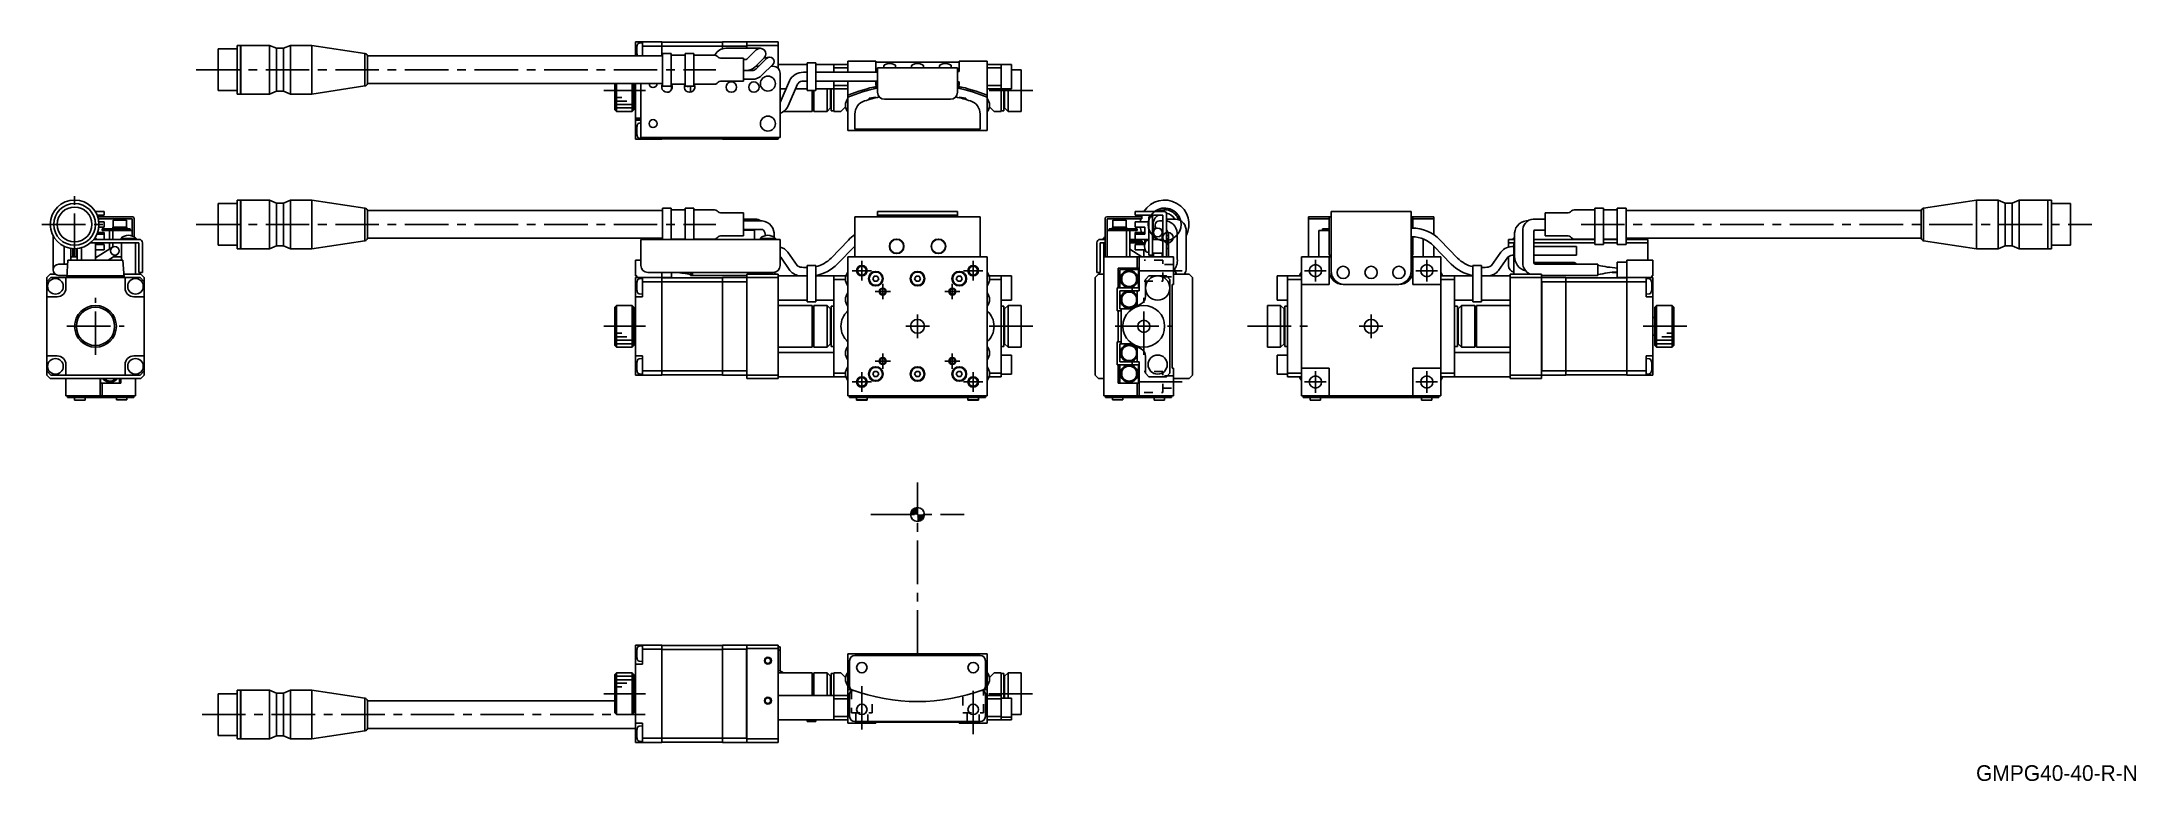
# Model space of a CAD drawing. Extents: x -184 to 418, y 17 to 229.
import ezdxf

# ---------------------------------------------------------------- set-up
doc = ezdxf.new("R2010")
doc.units = 0
doc.header["$LTSCALE"] = 10
doc.linetypes.add('CENTER', pattern=[2, 1.25, -0.25, 0.25, -0.25])
doc.linetypes.add('DOT', pattern=[0.5, 0.25, -0.25])
doc.layers.add('1', color=7, linetype='CONTINUOUS')
doc.layers.add('21', color=7, linetype='CONTINUOUS')
doc.styles.get("Standard").update_dxf_attribs({"font": 'FGP教科書体NT-M'})

msp = doc.modelspace()

# ---------------------------------------------------------------- texts
at = {"layer": '1', "color": 7}
msp.add_text('GMPG40-40-R-N', height=4.5, dxfattribs=at).set_placement((371.944604, 16.994824))

# ---------------------------------------------------------------- blocks, each defined once
blk = doc.blocks.new('AID2313')
at = {"layer": '21', "color": 7, "linetype": 'CONTINUOUS'}
blk.add_circle((67.774347, 93.555483), 2, dxfattribs=at)
for centre, radius, start, end in [((67.774347, 93.555483), 1.8, 90, 180), ((67.774347, 93.555483), 1.6, 90, 180), ((67.774347, 93.555483), 1.4, 90, 179.999955), ((67.774347, 93.555483), 1.2, 90, 179.99997), ((67.774347, 93.555483), 1, 90, 179.999964), ((67.774345, 93.555485), 0.799999, 89.999799, 180.000086), ((67.774347, 93.555483), 0.6, 89.99994, 180), ((67.774347, 93.555483), 0.4, 90, 180), ((67.774347, 93.555483), 0.2, 90, 180), ((67.774347, 93.555483), 0.6, 269.99994, 0), ((67.774347, 93.555483), 1.8, 270, 0), ((67.774347, 93.555483), 1.6, 270, 0), ((67.774347, 93.555483), 0.4, 270, 0), ((67.774347, 93.555483), 0.2, 270, 0), ((67.774347, 93.555483), 1.2, 270, 359.99997), ((67.774347, 93.555483), 1.4, 270, 359.999955), ((67.774347, 93.555483), 1, 270, 359.999964), ((67.774345, 93.555485), 0.799999, 270.000201, 359.999914)]:
    blk.add_arc(centre, radius, start, end, dxfattribs=at)

# ---------------------------------------------------------------- linework, layer by layer
at = {"layer": '1', "color": 7, "linetype": 'CONTINUOUS'}
for p, q in [((-13.225653, 225.433051), (-13.225653, 229.433051)), ((-13.225653, 229.433051), (-5.725653, 229.433051)), ((-11.225653, 229.183051), (-12.210932, 229.09685)), ((-11.225653, 225.433051), (-11.225653, 229.433051)), ((-5.725653, 225.433051), (-5.725653, 229.433051)), ((11.774347, 229.333051), (-5.725653, 229.333051)), ((11.774347, 229.433051), (18.724347, 229.433051)), ((11.774347, 227.460998), (11.774347, 229.433051)), ((18.774347, 229.383051), (18.724347, 229.433051)), ((18.774347, 229.433051), (27.774347, 229.433051)), ((18.774347, 227.589897), (18.774347, 229.433051)), ((27.774347, 229.433051), (27.774347, 221.755927)), ((-127.72565, 227.433049), (-133.225651, 227.433049)), ((-133.225651, 227.433049), (-133.225651, 215.433053)), ((-126.725648, 228.43305), (-127.72565, 228.43305)), ((-127.72565, 228.43305), (-127.72565, 214.433052)), ((-126.675648, 228.43305), (-126.725648, 228.38305)), ((-126.725648, 228.43305), (-126.725648, 214.433052)), ((-118.418648, 228.43305), (-126.675648, 228.43305)), ((-126.675648, 228.43305), (-126.675648, 214.433052)), ((-116.418648, 227.583051), (-118.418648, 228.43305)), ((-118.418648, 228.43305), (-118.418648, 214.433052)), ((-114.418648, 227.583051), (-116.418648, 227.583051)), ((-116.418648, 227.583051), (-116.418648, 215.283051)), ((-112.418648, 228.43305), (-114.418648, 227.583051)), ((-114.418648, 227.583051), (-114.418648, 215.283051)), ((-106.225649, 228.43305), (-112.418648, 228.43305)), ((-112.418648, 228.43305), (-112.418648, 214.433052)), ((-90.991666, 226.117377), (-106.225649, 228.43305)), ((-106.225649, 228.43305), (-106.225649, 214.433052)), ((-90.991666, 226.117377), (-90.991666, 216.748726)), ((-5.475649, 225.433051), (-90.267993, 225.433051)), ((-90.267993, 225.433051), (-90.267993, 217.433051)), ((-5.725653, 228.233051), (-11.225653, 228.233051)), ((11.774347, 228.19163), (-5.725653, 228.19163)), ((-5.475649, 216.733051), (-5.475649, 226.133051)), ((-2.975649, 226.133051), (-5.475649, 226.133051)), ((1.024347, 225.633051), (-2.975653, 225.633051)), ((-2.975649, 216.733051), (-2.975649, 226.133051)), ((1.024351, 216.733051), (1.024351, 226.133051)), ((3.524351, 226.133051), (1.024351, 226.133051)), ((9.460137, 225.633051), (3.524347, 225.633051)), ((3.524351, 216.733051), (3.524351, 226.133051)), ((9.611356, 225.789897), (9.519774, 225.631271)), ((10.481458, 225.025944), (10.167244, 225.340158)), ((17.774351, 224.733051), (11.188564, 224.733051)), ((11.774347, 228.233051), (18.674347, 228.233051)), ((22.574347, 227.589897), (12.729048, 227.589897)), ((17.774351, 224.733051), (17.774351, 218.133051)), ((18.56394, 224.407916), (17.774351, 224.407916)), ((18.674347, 228.233051), (18.774347, 228.333051)), ((18.674347, 227.589897), (18.674347, 228.233051)), ((27.774347, 228.433051), (18.774347, 228.433051)), ((21.442976, 227.121268), (18.846783, 224.525073)), ((21.109525, 222.262331), (23.705718, 224.858526)), ((24.415119, 224.696482), (21.404711, 221.686074)), ((23.172478, 219.918307), (26.182884, 222.928717)), ((23.635808, 224.788616), (25.081942, 225.043608)), ((36.024347, 222.933051), (27.774347, 222.933051)), ((38.524347, 223.433051), (36.024347, 223.433051)), ((36.024347, 215.433051), (36.024347, 223.433051)), ((38.524347, 215.433051), (38.524347, 223.433051)), ((47.774347, 222.933051), (38.524347, 222.933051)), ((43.774347, 220.683051), (43.774347, 222.933051)), ((47.774347, 223.933051), (47.774347, 220.683051)), ((55.774347, 223.933051), (47.774347, 223.933051)), ((55.774347, 223.933051), (55.774347, 220.933051)), ((79.774347, 223.633051), (55.774347, 223.633051)), ((79.774347, 220.933051), (79.774347, 223.933051)), ((87.774347, 223.933051), (79.774347, 223.933051)), ((87.774347, 223.933051), (87.774347, 203.933051)), ((94.774347, 222.933051), (87.774347, 222.933051)), ((91.774347, 209.433051), (91.774347, 222.933051)), ((94.774347, 222.933051), (94.774347, 215.933051)), ((-106.225649, 214.433052), (-90.991666, 216.748726)), ((-90.267993, 217.433051), (-5.475649, 217.433051)), ((-19.225653, 209.933051), (-19.225653, 217.433051)), ((-18.725653, 217.433051), (-18.725653, 209.433051)), ((-14.225653, 209.433051), (-14.225653, 217.433051)), ((-13.725653, 217.433051), (-13.725653, 209.933051)), ((-13.225653, 201.433051), (-13.225653, 217.433051)), ((-11.725653, 201.933051), (-11.725653, 217.433051)), ((-5.475649, 216.733051), (-2.975649, 216.733051)), ((-2.975653, 217.233051), (1.024347, 217.233051)), ((-2.925653, 217.181383), (-2.925653, 215.68472)), ((1.024474, 216.800783), (0.857736, 216.922454)), ((1.024351, 216.733051), (3.524351, 216.733051)), ((1.14306, 216.724297), (1.126851, 216.733049)), ((1.237076, 216.687807), (1.14306, 216.724297)), ((2.574347, 216.733051), (2.574347, 214.963357)), ((3.524347, 217.233051), (9.460137, 217.233051)), ((3.564881, 217.197592), (3.524351, 217.197592)), ((10.167244, 217.525944), (10.481458, 217.840158)), ((11.188564, 218.133051), (17.774351, 218.133051)), ((17.774351, 221.207916), (18.56394, 221.207916)), ((20.167274, 221.173511), (17.774351, 221.173511)), ((17.774351, 218.673511), (20.167274, 218.673511)), ((21.280243, 222.433051), (22.151688, 222.433051)), ((25.687222, 222.433051), (26.274347, 222.433051)), ((28.274347, 220.433051), (28.274347, 201.933051)), ((31.00108, 218.252051), (28.333749, 212.037188)), ((30.6311, 211.051197), (33.298431, 217.26606)), ((33.298431, 217.26606), (33.359882, 217.387649)), ((33.359882, 217.387649), (33.439521, 217.507017)), ((36.024347, 220.683051), (34.968833, 220.683051)), ((34.968833, 218.183051), (36.024347, 218.183051)), ((38.524347, 220.683051), (56.274347, 220.683051)), ((56.274347, 218.183051), (38.524347, 218.183051)), ((47.774347, 221.933051), (43.774347, 221.933051)), ((43.774347, 218.183051), (43.774347, 209.433051)), ((43.774347, 216.933051), (47.774347, 216.933051)), ((47.774347, 203.933051), (47.774347, 218.183051)), ((55.774347, 220.933051), (56.274347, 220.933051)), ((55.774347, 217.933051), (56.274347, 217.933051)), ((55.774347, 217.933051), (55.774347, 216.933051)), ((55.774347, 216.933051), (56.274347, 216.933051)), ((56.274347, 221.933051), (79.274347, 221.933051)), ((56.274347, 221.933051), (56.274347, 214.933051)), ((58.071057, 222.466951), (58.024347, 221.933051)), ((61.524347, 221.933051), (61.477637, 222.466951)), ((66.071057, 222.466951), (66.024347, 221.933051)), ((69.524347, 221.933051), (69.477637, 222.466951)), ((74.071057, 222.466951), (74.024347, 221.933051)), ((77.524347, 221.933051), (77.477637, 222.466951)), ((79.274347, 221.933051), (79.274347, 214.933051)), ((79.274347, 220.933051), (79.774347, 220.933051)), ((79.274347, 217.933051), (79.774347, 217.933051)), ((79.274347, 216.933051), (79.774347, 216.933051)), ((79.774347, 217.933051), (79.774347, 216.933051)), ((91.774347, 221.933051), (87.774347, 221.933051)), ((87.774347, 216.933051), (91.774347, 216.933051)), ((97.574347, 221.433051), (94.774347, 221.433051)), ((97.574347, 221.433051), (97.574347, 209.433051)), ((-133.225651, 215.433053), (-127.72565, 215.433053)), ((-127.72565, 214.433052), (-126.725648, 214.433052)), ((-126.725648, 214.483052), (-126.675648, 214.433052)), ((-126.675648, 214.433052), (-118.418648, 214.433052)), ((-118.418648, 214.433052), (-116.418648, 215.283051)), ((-116.418648, 215.283051), (-114.418648, 215.283051)), ((-114.418648, 215.283051), (-112.418648, 214.433052)), ((-112.418648, 214.433052), (-106.225649, 214.433052)), ((-13.725653, 212.933051), (-13.225653, 212.933051)), ((28.274347, 215.933051), (30.005798, 215.933051)), ((28.333749, 212.037188), (28.274496, 211.919379)), ((32.726323, 215.933051), (36.024347, 215.933051)), ((36.024347, 215.433051), (38.524347, 215.433051)), ((37.474347, 209.433051), (37.474347, 215.433051)), ((37.474347, 213.933051), (37.974347, 213.933051)), ((37.974347, 209.433051), (37.974347, 215.433051)), ((38.524347, 215.933051), (47.774347, 215.933051)), ((41.774347, 209.433051), (41.774347, 215.933051)), ((42.774347, 215.933051), (42.774347, 210.433051)), ((42.774347, 212.433051), (42.974347, 212.433051)), ((42.974347, 209.633051), (42.974347, 215.933051)), ((45.774347, 209.433051), (47.110434, 210.769138)), ((53.854635, 213.225412), (55.835171, 213.503758)), ((53.904471, 212.870813), (53.854635, 213.225412)), ((55.835171, 213.503758), (55.851075, 213.3906)), ((58.274347, 212.933051), (77.274347, 212.933051)), ((79.713523, 213.503758), (79.69762, 213.3906)), ((81.694059, 213.225412), (79.713523, 213.503758)), ((81.644224, 212.870813), (81.694059, 213.225412)), ((87.774347, 215.933051), (94.774347, 215.933051)), ((88.438261, 210.769138), (89.774347, 209.433051)), ((92.574347, 215.933051), (92.574347, 209.633051)), ((92.574347, 212.433051), (92.774347, 212.433051)), ((92.774347, 210.433051), (92.774347, 215.933051)), ((93.774347, 215.933051), (93.774347, 209.433051)), ((-19.225653, 209.933051), (-18.725653, 209.433051)), ((-18.725653, 209.433051), (-14.225653, 209.433051)), ((-14.225653, 209.433051), (-13.725653, 209.933051)), ((-11.725653, 207.532685), (-13.225653, 207.532685)), ((-13.225653, 207.218015), (-12.925653, 207.218015)), ((-13.225653, 206.933051), (-11.725653, 206.933051)), ((-12.925653, 207.218015), (-12.925653, 207.183051)), ((-11.725653, 207.183051), (-12.925653, 207.183051)), ((-11.725653, 206.139307), (-12.210932, 206.09685)), ((29.295716, 209.433051), (37.474347, 209.433051)), ((37.974347, 209.433051), (41.774347, 209.433051)), ((41.774347, 209.433051), (42.774347, 210.433051)), ((42.974347, 209.633051), (43.774347, 209.633051)), ((43.774347, 209.433051), (45.774347, 209.433051)), ((49.774347, 204.333051), (49.774347, 208.650856)), ((85.774347, 208.650856), (85.774347, 204.333051)), ((89.774347, 209.433051), (91.774347, 209.433051)), ((91.774347, 209.633051), (92.574347, 209.633051)), ((92.774347, 210.433051), (93.774347, 209.433051)), ((93.774347, 209.433051), (97.574347, 209.433051)), ((-13.225653, 201.433051), (-5.725653, 201.433051)), ((-12.210932, 201.769252), (-11.225653, 201.683051)), ((28.274347, 201.933051), (-11.725653, 201.933051)), ((-11.225653, 201.433051), (-11.225653, 201.933051)), ((-5.725653, 201.433051), (-5.725653, 201.933051)), ((11.774347, 201.533051), (-5.725653, 201.533051)), ((11.774347, 201.433051), (11.774347, 201.933051)), ((11.774347, 201.433051), (18.724347, 201.433051)), ((18.724347, 201.433051), (18.774347, 201.483051)), ((18.774347, 201.433051), (18.774347, 201.933051)), ((27.774347, 201.433051), (18.774347, 201.433051)), ((27.774347, 201.933051), (27.774347, 201.433051)), ((87.774347, 203.933051), (47.774347, 203.933051)), ((85.774347, 204.333051), (49.774347, 204.333051)), ((-168.49408, 180.663792), (-165.9363, 180.663792)), ((-165.9363, 180.663792), (-165.9363, 179.663792)), ((-133.225651, 182.96379), (-133.225651, 170.963794)), ((-127.72565, 182.96379), (-133.225651, 182.96379)), ((-127.72565, 183.963791), (-127.72565, 169.963793)), ((-126.725648, 183.963791), (-127.72565, 183.963791)), ((-126.725648, 183.963791), (-126.725648, 169.963793)), ((-126.675648, 183.963791), (-126.725648, 183.913791)), ((-126.675648, 183.963791), (-126.675648, 169.963793)), ((-118.418648, 183.963791), (-126.675648, 183.963791)), ((-118.418648, 183.963791), (-118.418648, 169.963793)), ((-116.418648, 183.113792), (-118.418648, 183.963791)), ((-116.418648, 183.113792), (-116.418648, 170.813792)), ((-114.418648, 183.113792), (-116.418648, 183.113792)), ((-112.418648, 183.963791), (-114.418648, 183.113792)), ((-114.418648, 183.113792), (-114.418648, 170.813792)), ((-112.418648, 183.963791), (-112.418648, 169.963793)), ((-106.225649, 183.963791), (-112.418648, 183.963791)), ((-106.225649, 183.963791), (-106.225649, 169.963793)), ((-90.991666, 181.648118), (-106.225649, 183.963791)), ((-90.991666, 181.648118), (-90.991666, 172.279467)), ((-90.267993, 180.963792), (-90.267993, 172.963792)), ((-5.475649, 180.963792), (-90.267993, 180.963792)), ((-2.975649, 181.663792), (-5.475649, 181.663793)), ((-5.475649, 172.663792), (-5.475649, 181.663793)), ((1.024347, 181.163792), (-2.975653, 181.163792)), ((-2.975649, 172.663792), (-2.975649, 181.663792)), ((3.524351, 181.663792), (1.024351, 181.663793)), ((1.024351, 172.663792), (1.024351, 181.663793)), ((9.460137, 181.163792), (3.524347, 181.163792)), ((3.524351, 172.663792), (3.524351, 181.663792)), ((10.481458, 180.556686), (10.167244, 180.870899)), ((56.274347, 180.663792), (56.274347, 179.163792)), ((56.274347, 180.663792), (79.274347, 180.663792)), ((79.274347, 179.163792), (79.274347, 180.663792)), ((130.284996, 179.663792), (130.284996, 180.663792)), ((138.784996, 180.663792), (130.284996, 180.663792)), ((186.602921, 180.663792), (209.602921, 180.663792)), ((186.602921, 163.663792), (186.602921, 180.663792)), ((209.602921, 180.663792), (209.602921, 163.663792)), ((255.710024, 180.870899), (255.395811, 180.556686)), ((262.352921, 181.163792), (256.417131, 181.163792)), ((264.852917, 181.663793), (262.352917, 181.663792)), ((262.352917, 181.663792), (262.352917, 171.163792)), ((264.852917, 181.663793), (264.852917, 171.163793)), ((268.852921, 181.163792), (264.852921, 181.163792)), ((271.352917, 181.663793), (268.852917, 181.663792)), ((268.852917, 181.663792), (268.852917, 171.163792)), ((271.352917, 181.663793), (271.352917, 171.163793)), ((356.145261, 180.963792), (271.352917, 180.963792)), ((356.145261, 172.963792), (356.145261, 180.963792)), ((372.102917, 183.963791), (356.868935, 181.648118)), ((356.868935, 172.279467), (356.868935, 181.648118)), ((372.102917, 169.963793), (372.102917, 183.963791)), ((378.295916, 183.963791), (372.102917, 183.963791)), ((378.295916, 169.963793), (378.295916, 183.963791)), ((380.295916, 183.113792), (378.295916, 183.963791)), ((380.295916, 170.813792), (380.295916, 183.113792)), ((382.295916, 183.113792), (380.295916, 183.113792)), ((384.295916, 183.963791), (382.295916, 183.113792)), ((382.295916, 170.813792), (382.295916, 183.113792)), ((384.295916, 169.963793), (384.295916, 183.963791)), ((392.552916, 183.963791), (384.295916, 183.963791)), ((392.552916, 169.963793), (392.552916, 183.963791)), ((392.602916, 183.913791), (392.552916, 183.963791)), ((392.602916, 169.963793), (392.602916, 183.963791)), ((393.602918, 183.963791), (392.602916, 183.963791)), ((393.602918, 169.963793), (393.602918, 183.963791)), ((399.102919, 182.96379), (393.602918, 182.96379)), ((399.102919, 170.963794), (399.102919, 182.96379)), ((-165.9363, 179.663792), (-167.977973, 179.663792)), ((-167.824947, 174.663792), (-165.9363, 174.663792)), ((-157.8363, 179.163792), (-167.791002, 179.163792)), ((-157.9363, 178.563792), (-167.621611, 178.563792)), ((-165.9363, 176.163792), (-167.482166, 176.163792)), ((-167.471389, 177.663792), (-165.9363, 177.663792)), ((-166.507007, 175.663792), (-166.507007, 175.163792)), ((-158.515276, 175.663792), (-166.507007, 175.663792)), ((-157.9363, 175.163792), (-166.507007, 175.163792)), ((-166.228661, 175.663792), (-166.228661, 175.163792)), ((-165.9363, 177.663792), (-165.9363, 176.163792)), ((-165.9363, 174.663792), (-165.9363, 172.663792)), ((-164.4363, 172.663792), (-164.4363, 175.163792)), ((-163.4363, 176.163792), (-163.4363, 175.663792)), ((-163.4363, 176.163792), (-159.4363, 176.163792)), ((-163.4363, 175.163792), (-163.4363, 172.663792)), ((-163.3363, 178.163792), (-163.3363, 176.163792)), ((-159.5363, 178.163792), (-163.3363, 178.163792)), ((-159.791919, 175.663792), (-159.791919, 175.163792)), ((-159.5363, 176.163792), (-159.5363, 178.163792)), ((-159.4363, 175.663792), (-159.4363, 176.163792)), ((-158.515276, 175.663792), (-158.515276, 175.163792)), ((-157.9363, 178.563792), (-157.9363, 173.69222)), ((-157.3363, 178.663792), (-157.3363, 173.401508)), ((17.774351, 180.263792), (11.188564, 180.263792)), ((17.774351, 180.263792), (17.774351, 173.663792)), ((21.160134, 178.512322), (17.774351, 178.512322)), ((23.177682, 177.988205), (17.774351, 177.988205)), ((17.774351, 175.488205), (23.177682, 175.488205)), ((17.774351, 175.312322), (21.160134, 175.312322)), ((20.901571, 175.312416), (20.974347, 174.912322)), ((20.974347, 174.912322), (20.974347, 172.663792)), ((23.177682, 175.488205), (23.298049, 175.46138)), ((23.298049, 175.46138), (23.389024, 175.411622)), ((23.389024, 175.411622), (23.487203, 175.333853)), ((49.774347, 179.163792), (85.774347, 179.163792)), ((49.774347, 167.663792), (49.774347, 179.163792)), ((79.274347, 179.663792), (56.274347, 179.663792)), ((85.774347, 179.163792), (85.774347, 167.663792)), ((121.684996, 178.663792), (121.684996, 167.663792)), ((132.184996, 179.163792), (122.184996, 179.163792)), ((132.184996, 178.563792), (122.284996, 178.563792)), ((122.284996, 167.663792), (122.284996, 178.563792)), ((122.284996, 175.163792), (130.855703, 175.163792)), ((122.863972, 175.163792), (122.863972, 175.663792)), ((122.863972, 175.663792), (130.855703, 175.663792)), ((123.784996, 176.163792), (127.784996, 176.163792)), ((123.784996, 176.163792), (123.784996, 175.663792)), ((127.684996, 178.163792), (123.884996, 178.163792)), ((123.884996, 178.163792), (123.884996, 176.163792)), ((124.140615, 175.163792), (124.140615, 175.663792)), ((127.684996, 176.163792), (127.684996, 178.163792)), ((127.784996, 175.663792), (127.784996, 176.163792)), ((127.784996, 167.663792), (127.784996, 175.163792)), ((128.784996, 175.163792), (128.784996, 167.663792)), ((138.284996, 179.663792), (130.284996, 179.663792)), ((130.284996, 177.663792), (130.284996, 176.163792)), ((134.284996, 177.663792), (130.284996, 177.663792)), ((130.284996, 176.163792), (133.084996, 176.163792)), ((133.084996, 174.663792), (130.284996, 174.663792)), ((130.284996, 174.663792), (130.284996, 172.663792)), ((130.577357, 175.163792), (130.577357, 175.663792)), ((130.855703, 175.163792), (130.855703, 175.663792)), ((132.184996, 178.563792), (132.184996, 179.163792)), ((133.084996, 176.163792), (133.084996, 174.163792)), ((135.284996, 179.163792), (134.284996, 179.163792)), ((134.284996, 179.163792), (134.284996, 168.163792)), ((135.284996, 179.163792), (135.284996, 168.163792)), ((135.534996, 172.663792), (135.534996, 174.663792)), ((138.284996, 177.988205), (137.275456, 177.988205)), ((137.724594, 175.488205), (138.284996, 175.488205)), ((138.034996, 174.663792), (138.034996, 172.663792)), ((138.284996, 167.663792), (138.284996, 179.663792)), ((139.284996, 167.663792), (139.284996, 180.163792)), ((139.284996, 175.390139), (139.386424, 175.301464)), ((141.927628, 178.512322), (140.159861, 178.512322)), ((144.941842, 163.912322), (144.941842, 174.912322)), ((186.602921, 179.163792), (180.102921, 179.163792)), ((180.102921, 179.163792), (180.102921, 167.663792)), ((186.102921, 178.563792), (180.102921, 178.563792)), ((183.102921, 167.663792), (183.102921, 175.163792)), ((183.102921, 175.163792), (186.102921, 175.163792)), ((184.183209, 175.163792), (184.183209, 175.663792)), ((184.183209, 175.663792), (186.102921, 175.663792)), ((186.102921, 179.163792), (186.102921, 168.163792)), ((216.102921, 179.163792), (209.602921, 179.163792)), ((209.858173, 175.913792), (209.602921, 175.913792)), ((210.102921, 175.91113), (210.102921, 179.163792)), ((216.102921, 178.563792), (210.102921, 178.563792)), ((216.102921, 179.163792), (216.102921, 174.021443)), ((241.702921, 174.912322), (241.702921, 165.912322)), ((243.133881, 177.988205), (242.699586, 177.988205)), ((248.102917, 178.512322), (244.717135, 178.512322)), ((244.902921, 174.912322), (245.032819, 175.414775)), ((244.902921, 165.912322), (244.902921, 174.912322)), ((244.975702, 175.312322), (248.102917, 175.312322)), ((248.102917, 173.663792), (248.102917, 180.263792)), ((254.688704, 180.263792), (248.102917, 180.263792)), ((-180.593146, 173.633141), (-180.593146, 163.912322)), ((-177.393146, 165.512322), (-177.393146, 170.618948)), ((-175.565847, 167.738205), (-175.565847, 170.055529)), ((-174.9363, 169.981673), (-174.9363, 167.663792)), ((-173.9363, 169.981673), (-173.9363, 167.663792)), ((-173.9363, 168.663792), (-173.6863, 168.663792)), ((-173.6863, 170.004088), (-173.6863, 166.663792)), ((-172.4363, 170.25559), (-172.4363, 166.663792)), ((-155.9363, 171.663792), (-169.863556, 171.663792)), ((-168.912716, 172.663792), (-155.9363, 172.663792)), ((-168.697145, 172.95604), (-168.2863, 172.95604)), ((-168.4363, 166.663792), (-168.4363, 171.663792)), ((-168.4363, 171.163792), (-165.9363, 171.163792)), ((-163.535846, 170.405753), (-168.4363, 167.343608)), ((-165.9363, 169.663792), (-168.4363, 169.663792)), ((-168.2863, 172.663792), (-168.2863, 172.95604)), ((-168.020695, 174.163792), (-165.9363, 174.163792)), ((-165.9363, 171.163792), (-165.9363, 169.663792)), ((-164.4363, 169.843085), (-164.4363, 171.663792)), ((-163.4363, 171.663792), (-163.4363, 170.461799)), ((-161.0863, 172.95604), (-161.0863, 172.663792)), ((-161.0863, 172.95604), (-156.7863, 172.95604)), ((-160.9363, 171.663792), (-160.9363, 166.663792)), ((-156.9363, 162.663792), (-156.9363, 171.663792)), ((-156.7863, 172.663792), (-156.7863, 172.95604)), ((-155.9363, 163.163792), (-155.9363, 171.663792)), ((-154.9363, 171.663792), (-154.9363, 163.163792)), ((-133.225651, 170.963794), (-127.72565, 170.963794)), ((-127.72565, 169.963793), (-126.725648, 169.963793)), ((-126.725648, 170.013793), (-126.675648, 169.963793)), ((-126.675648, 169.963793), (-118.418648, 169.963793)), ((-118.418648, 169.963793), (-116.418648, 170.813792)), ((-116.418648, 170.813792), (-114.418648, 170.813792)), ((-114.418648, 170.813792), (-112.418648, 169.963793)), ((-112.418648, 169.963793), (-106.225649, 169.963793)), ((-106.225649, 169.963793), (-90.991666, 172.279467)), ((-90.267993, 172.963792), (-5.475649, 172.963792)), ((-11.725653, 172.663792), (28.274347, 172.663792)), ((-11.725653, 165.163792), (-11.725653, 172.663792)), ((-2.975649, 172.763792), (1.024351, 172.763792)), ((3.524351, 172.763792), (9.460137, 172.763792)), ((10.167244, 173.056686), (10.481458, 173.370899)), ((11.188564, 173.663792), (17.774351, 173.663792)), ((22.624347, 172.95604), (26.924347, 172.95604)), ((22.624347, 172.95604), (22.624347, 172.663792)), ((26.549002, 173.282594), (26.549002, 173.738205)), ((26.924347, 172.663792), (26.924347, 172.95604)), ((28.274347, 172.663792), (28.274347, 165.163792)), ((33.180125, 165.123886), (30.512794, 169.007363)), ((47.926523, 172.478699), (42.917686, 167.291897)), ((44.716035, 165.555251), (49.724872, 170.742053)), ((119.284996, 171.663792), (119.284996, 163.163792)), ((121.684996, 172.663792), (120.284996, 172.663792)), ((120.284996, 171.663792), (121.684996, 171.663792)), ((120.284996, 163.163792), (120.284996, 171.663792)), ((121.134996, 172.95604), (121.684996, 172.95604)), ((121.134996, 172.95604), (121.134996, 172.663792)), ((121.284996, 171.663792), (121.284996, 127.663792)), ((134.284996, 172.663792), (128.784996, 172.663792)), ((128.784996, 172.163792), (132.284996, 172.163792)), ((128.784996, 171.663792), (133.084996, 171.663792)), ((132.272596, 167.663795), (128.784996, 169.843085)), ((133.084996, 174.163792), (130.284996, 174.163792)), ((130.284996, 172.163792), (130.284996, 171.663792)), ((130.284996, 171.163792), (130.284996, 169.663792)), ((133.026956, 171.163792), (130.284996, 171.163792)), ((130.284996, 169.663792), (133.156569, 169.663792)), ((132.284996, 171.663792), (132.284996, 172.163792)), ((132.784996, 171.663792), (132.784996, 171.163792)), ((132.784996, 169.663792), (132.784996, 167.663792)), ((133.084996, 172.663792), (133.084996, 171.431907)), ((134.284996, 172.413792), (133.751096, 172.367082)), ((133.751096, 168.960503), (134.284996, 168.913792)), ((135.284996, 172.95604), (135.534996, 172.95604)), ((138.284996, 172.663792), (135.284996, 172.663792)), ((135.284996, 168.663792), (138.284996, 168.663792)), ((135.534996, 168.663792), (135.534996, 167.663792)), ((138.034996, 167.663792), (138.034996, 168.663792)), ((139.284996, 172.663792), (139.784996, 172.663792)), ((139.784996, 171.663792), (139.284996, 171.663792)), ((139.708757, 171.163792), (139.284996, 171.163792)), ((139.784996, 172.663792), (139.784996, 171.663792)), ((139.914544, 173.738205), (139.914544, 167.738205)), ((142.414544, 167.738205), (142.414544, 173.738205)), ((209.602921, 173.413792), (209.858173, 173.413792)), ((210.102921, 168.163792), (210.102921, 173.410369)), ((213.102921, 167.663792), (213.102921, 172.78993)), ((216.102921, 170.792872), (216.102921, 167.663792)), ((216.152396, 170.742053), (221.161233, 165.555251)), ((222.959582, 167.291897), (217.950746, 172.478699)), ((235.364475, 169.007363), (232.697143, 165.123886)), ((237.602921, 172.663792), (239.328266, 172.663792)), ((237.602921, 170.399101), (237.602921, 172.663792)), ((239.328266, 171.663792), (237.602921, 171.663792)), ((238.952921, 172.95604), (239.328266, 172.95604)), ((238.952921, 172.95604), (238.952921, 172.663792)), ((239.102921, 171.663792), (239.102921, 162.663792)), ((239.328266, 173.738205), (239.328266, 167.738205)), ((262.352917, 172.663792), (244.902921, 172.663792)), ((262.352921, 171.663792), (244.902921, 171.663792)), ((257.113299, 170.595692), (244.902921, 170.595692)), ((248.102917, 173.663792), (254.688704, 173.663792)), ((255.395811, 173.370899), (255.710024, 173.056686)), ((256.417131, 172.763792), (262.352917, 172.763792)), ((257.113299, 170.595692), (257.113299, 168.095692)), ((264.852917, 171.163793), (262.352917, 171.163792)), ((264.852917, 172.763792), (268.852917, 172.763792)), ((268.852917, 172.663792), (264.852917, 172.663792)), ((268.852921, 171.663792), (264.852921, 171.663792)), ((271.352917, 171.163793), (268.852917, 171.163792)), ((271.352917, 172.963792), (356.145261, 172.963792)), ((271.352917, 172.663792), (277.602921, 172.663792)), ((277.602921, 171.663792), (271.352921, 171.663792)), ((277.602921, 166.663792), (277.602921, 172.663792)), ((356.868935, 172.279467), (372.102917, 169.963793)), ((372.102917, 169.963793), (378.295916, 169.963793)), ((378.295916, 169.963793), (380.295916, 170.813792)), ((380.295916, 170.813792), (382.295916, 170.813792)), ((382.295916, 170.813792), (384.295916, 169.963793)), ((384.295916, 169.963793), (392.552916, 169.963793)), ((392.552916, 169.963793), (392.602916, 170.013793)), ((392.602916, 169.963793), (393.602918, 169.963793)), ((393.602918, 170.963794), (399.102919, 170.963794)), ((-181.4363, 162.663792), (-182.4363, 161.663792)), ((-181.4363, 162.663792), (-179.993733, 162.663792)), ((-176.417185, 165.512322), (-178.993146, 165.512322)), ((-176.6863, 161.663792), (-176.33667, 166.663792)), ((-160.535934, 166.663792), (-176.336666, 166.663792)), ((-175.528225, 166.663456), (-175.565847, 167.738205)), ((-175.565578, 167.663792), (-173.6863, 167.663792)), ((-168.4363, 167.663792), (-167.923898, 167.663792)), ((-164.806533, 166.663792), (-162.211046, 168.285631)), ((-163.206198, 167.663792), (-160.9363, 167.663792)), ((-160.53594, 166.663792), (-160.1863, 161.663792)), ((-160.256227, 162.663792), (-155.4363, 162.663792)), ((-154.9363, 163.163792), (-155.9363, 163.163792)), ((-154.4363, 161.663792), (-155.4363, 162.663792)), ((-11.725653, 166.663792), (-13.225653, 166.663792)), ((-13.225653, 162.163792), (-13.225653, 166.663792)), ((-9.725653, 163.163792), (26.274347, 163.163792)), ((-5.725653, 133.663792), (-5.725653, 163.163792)), ((-2.925653, 163.163792), (-2.925653, 161.663792)), ((2.574347, 163.163792), (2.574347, 162.312322)), ((2.949898, 163.163568), (3.074347, 162.445418)), ((3.074347, 162.445418), (3.074347, 163.163707)), ((18.774347, 162.663792), (27.774347, 162.663792)), ((18.774347, 132.663792), (18.774347, 162.663792)), ((22.774347, 163.163792), (22.774347, 162.663792)), ((26.774347, 162.663792), (26.774347, 163.227301)), ((27.774347, 162.663792), (27.774347, 132.663792)), ((28.274603, 167.732949), (28.452056, 167.591963)), ((28.452055, 167.591964), (31.119386, 163.708486)), ((33.234502, 165.069686), (33.180124, 165.123887)), ((36.024347, 164.620158), (34.968833, 164.620158)), ((38.524347, 165.120158), (36.024347, 165.120158)), ((36.024347, 154.663792), (36.024347, 165.120158)), ((38.524347, 154.663792), (38.524347, 165.120158)), ((47.774347, 167.663792), (47.774347, 127.663792)), ((87.774347, 167.663792), (47.774347, 167.663792)), ((87.774347, 127.663792), (87.774347, 167.663792)), ((119.784996, 162.663792), (118.784996, 161.663792)), ((120.284996, 163.163792), (119.284996, 163.163792)), ((121.284996, 162.663792), (119.784996, 162.663792)), ((141.284996, 167.663792), (121.284996, 167.663792)), ((125.46927, 158.713792), (125.46927, 164.363792)), ((131.444741, 164.363792), (125.46927, 164.363792)), ((125.908421, 163.963792), (125.908421, 158.713792)), ((125.908421, 163.963792), (131.444741, 163.963792)), ((129.784996, 163.963792), (129.784996, 164.363792)), ((130.90606, 164.363792), (130.90606, 167.663792)), ((131.294256, 163.963889), (131.372896, 164.36381)), ((131.297495, 158.713792), (131.297495, 163.963792)), ((131.444741, 167.663792), (131.444741, 157.913792)), ((135.284996, 168.163792), (134.284996, 168.163792)), ((139.914544, 167.738205), (139.914371, 167.663774)), ((141.284996, 159.663792), (141.284996, 167.663792)), ((145.784996, 162.663792), (141.284996, 162.663792)), ((141.741842, 164.040657), (141.741842, 163.912322)), ((146.784996, 161.663792), (145.784996, 162.663792)), ((186.602921, 167.663792), (178.102921, 167.663792)), ((178.102921, 167.663792), (178.102921, 127.663792)), ((186.102921, 168.163792), (186.602921, 168.163792)), ((186.102921, 159.663792), (186.102921, 167.663792)), ((209.602921, 168.163792), (210.102921, 168.163792)), ((218.102921, 167.663792), (209.602921, 167.663792)), ((210.102921, 167.663792), (210.102921, 159.663792)), ((218.102921, 127.663792), (218.102921, 167.663792)), ((229.852921, 165.120158), (227.352921, 165.120158)), ((227.352921, 165.120158), (227.352921, 154.663792)), ((229.852921, 165.120158), (229.852921, 154.663792)), ((230.908435, 164.620158), (229.852921, 164.620158)), ((232.697144, 165.123887), (232.614661, 165.047163)), ((234.757882, 163.708486), (237.425213, 167.591964)), ((237.425213, 167.591963), (237.507695, 167.668687)), ((237.602921, 165.163792), (237.602921, 167.732938)), ((238.102921, 162.663792), (247.102921, 162.663792)), ((238.102921, 132.663792), (238.102921, 162.663792)), ((243.102921, 162.663792), (243.102921, 163.06276)), ((244.902921, 168.095692), (257.113299, 168.095692)), ((256.410994, 165.988205), (244.902921, 165.988205)), ((263.302921, 165.512322), (245.302921, 165.512322)), ((247.102921, 162.663792), (247.102921, 132.663792)), ((256.410994, 165.988205), (256.487969, 165.984668)), ((256.487969, 165.984668), (256.564508, 165.974076)), ((256.564508, 165.974076), (256.640179, 165.956491)), ((256.640179, 165.956491), (256.714552, 165.932011)), ((256.714552, 165.932011), (256.787208, 165.900775)), ((256.787208, 165.900775), (256.857734, 165.862959)), ((256.857734, 165.862959), (256.925732, 165.818779)), ((256.925732, 165.818779), (256.990817, 165.768482)), ((256.990817, 165.768482), (257.052621, 165.712356)), ((257.052621, 165.712356), (257.110793, 165.650716)), ((257.110793, 165.650716), (257.165006, 165.583912)), ((257.165006, 165.583912), (257.214951, 165.512322)), ((263.302921, 162.312322), (263.302921, 165.512322)), ((268.802921, 163.163792), (267.413472, 163.163792)), ((268.802921, 161.663792), (268.802921, 166.063792)), ((271.602921, 166.063792), (268.802921, 166.063792)), ((271.602921, 166.663792), (279.102921, 166.663792)), ((271.602921, 166.663792), (271.602921, 133.663792)), ((279.102921, 166.663792), (279.102921, 162.163792)), ((-181.2363, 161.663792), (-182.4363, 160.463792)), ((-182.4363, 133.663792), (-182.4363, 161.663792)), ((-155.6363, 161.663792), (-181.2363, 161.663792)), ((-178.993146, 162.312322), (-176.640951, 162.312322)), ((-176.9363, 161.663792), (-176.9363, 158.663792)), ((-160.221264, 162.163792), (-176.651337, 162.163792)), ((-159.9363, 158.663792), (-159.9363, 161.663792)), ((-154.4363, 160.463792), (-155.6363, 161.663792)), ((-154.4363, 161.663792), (-154.4363, 133.663792)), ((-13.225653, 162.163792), (-12.925653, 162.163792)), ((-13.225653, 161.663792), (-2.925653, 161.663792)), ((-13.225653, 133.663792), (-13.225653, 161.663792)), ((-12.925653, 162.163792), (-12.925653, 161.663792)), ((-11.225653, 161.413792), (-12.210932, 161.327592)), ((-12.210932, 156.999993), (-11.225653, 156.913792)), ((-11.225653, 156.163792), (-11.225653, 161.663792)), ((-5.725653, 160.463792), (-11.225653, 160.463792)), ((11.774347, 161.563792), (-5.725653, 161.563792)), ((11.774347, 160.422371), (-5.725653, 160.422371)), ((2.574347, 162.312322), (18.774347, 162.312322)), ((11.774347, 161.663792), (18.674347, 161.663792)), ((11.774347, 133.663792), (11.774347, 161.663792)), ((11.774347, 160.463792), (18.724347, 160.463792)), ((18.774347, 161.563792), (18.674347, 161.663792)), ((18.724347, 160.463792), (18.774347, 160.513792)), ((18.724347, 134.863792), (18.724347, 160.463792)), ((27.774347, 161.663792), (18.774347, 161.663792)), ((34.177781, 162.163792), (27.774347, 162.163792)), ((34.177779, 162.163644), (34.968833, 162.152405)), ((34.968833, 162.152405), (36.024347, 162.152405)), ((47.21253, 162.163792), (38.524347, 162.163792)), ((43.774347, 133.163792), (43.774347, 162.163792)), ((47.076014, 161.163792), (43.774347, 161.163792)), ((55.341335, 162.113792), (54.908322, 161.363792)), ((54.908322, 161.363792), (55.341335, 160.613792)), ((55.341335, 162.113792), (56.20736, 162.113792)), ((56.20736, 160.613792), (55.341335, 160.613792)), ((56.20736, 162.113792), (56.640373, 161.363792)), ((56.640373, 161.363792), (56.20736, 160.613792)), ((67.341335, 162.113792), (66.908322, 161.363792)), ((66.908322, 161.363792), (67.341335, 160.613792)), ((67.341335, 162.113792), (68.20736, 162.113792)), ((68.20736, 160.613792), (67.341335, 160.613792)), ((68.20736, 162.113792), (68.640373, 161.363792)), ((68.640373, 161.363792), (68.20736, 160.613792)), ((79.341335, 162.113792), (78.908322, 161.363792)), ((78.908322, 161.363792), (79.341335, 160.613792)), ((79.341335, 162.113792), (80.20736, 162.113792)), ((80.20736, 160.613792), (79.341335, 160.613792)), ((80.20736, 162.113792), (80.640373, 161.363792)), ((80.640373, 161.363792), (80.20736, 160.613792)), ((94.774347, 162.163792), (88.336165, 162.163792)), ((91.774347, 161.163792), (88.47268, 161.163792)), ((91.774347, 162.163792), (91.774347, 133.163792)), ((94.774347, 162.163792), (94.774347, 155.163792)), ((118.784996, 161.663792), (118.784996, 133.663792)), ((125.139757, 152.163792), (125.139757, 158.713792)), ((125.139757, 158.713792), (131.444741, 158.713792)), ((125.908421, 157.913792), (125.908421, 152.663792)), ((131.444741, 157.913792), (125.908421, 157.913792)), ((127.518954, 158.713792), (127.734253, 158.912998)), ((127.734253, 157.714587), (127.518954, 157.913792)), ((129.475057, 158.927601), (129.704811, 158.713792)), ((129.704811, 157.913792), (129.475057, 157.699984)), ((129.484996, 157.913792), (129.484996, 158.713792)), ((130.90606, 157.913792), (130.90606, 153.507191)), ((134.284996, 162.163792), (133.284996, 161.163792)), ((133.284996, 156.324046), (133.284996, 161.163792)), ((134.284996, 162.163792), (139.284996, 162.163792)), ((140.284996, 161.163792), (139.284996, 162.163792)), ((140.284996, 161.163792), (140.284996, 134.163792)), ((141.284996, 159.663792), (140.984996, 159.663792)), ((140.984996, 159.663792), (140.984996, 135.663792)), ((146.784996, 133.663792), (146.784996, 161.663792)), ((171.102921, 155.163792), (171.102921, 162.163792)), ((178.102921, 162.163792), (171.102921, 162.163792)), ((174.102921, 133.163792), (174.102921, 162.163792)), ((178.102921, 161.163792), (174.102921, 161.163792)), ((178.102921, 159.663792), (186.102921, 159.663792)), ((190.102921, 159.663792), (206.102921, 159.663792)), ((210.102921, 159.663792), (218.102921, 159.663792)), ((227.352921, 162.163792), (218.102921, 162.163792)), ((222.102921, 161.163792), (218.102921, 161.163792)), ((222.102921, 162.163792), (222.102921, 133.163792)), ((229.852921, 162.152405), (230.908435, 162.152405)), ((230.908435, 162.152405), (231.66717, 162.163782)), ((238.102921, 162.163792), (231.670945, 162.163792)), ((247.102921, 161.663792), (238.102921, 161.663792)), ((247.102921, 162.312322), (263.302921, 162.312322)), ((247.202921, 161.663792), (247.102921, 161.563792)), ((247.102921, 160.513792), (247.152921, 160.463792)), ((254.102921, 160.463792), (247.152921, 160.463792)), ((247.152921, 160.463792), (247.152921, 134.863792)), ((254.102921, 161.663792), (247.202921, 161.663792)), ((254.102921, 161.663792), (254.102921, 133.663792)), ((254.102921, 161.563792), (271.602921, 161.563792)), ((254.102921, 160.422371), (271.602921, 160.422371)), ((279.102921, 161.663792), (268.802921, 161.663792)), ((271.602921, 160.463792), (277.102921, 160.463792)), ((277.102921, 161.663792), (277.102921, 156.163792)), ((278.088201, 161.327592), (277.102921, 161.413792)), ((277.102921, 156.913792), (278.088201, 156.999993)), ((278.802921, 161.663792), (278.802921, 162.163792)), ((279.102921, 162.163792), (278.802921, 162.163792)), ((279.102921, 161.663792), (279.102921, 133.663792)), ((-179.4363, 156.163792), (-182.4363, 156.163792)), ((-154.4363, 156.163792), (-157.4363, 156.163792)), ((-18.725653, 153.663792), (-19.225653, 153.163792)), ((-19.225653, 142.163792), (-19.225653, 153.163792)), ((-14.225653, 153.663792), (-18.725653, 153.663792)), ((-18.725653, 153.663792), (-18.725653, 141.663792)), ((-13.725653, 153.163792), (-14.225653, 153.663792)), ((-14.225653, 141.663792), (-14.225653, 153.663792)), ((-13.725653, 153.163792), (-13.725653, 142.163792)), ((-13.225653, 156.163792), (-11.225653, 156.163792)), ((27.774347, 155.163792), (36.024347, 155.163792)), ((37.474347, 153.663792), (27.774347, 153.663792)), ((36.024347, 154.663792), (38.524347, 154.663792)), ((37.474347, 141.663792), (37.474347, 153.663792)), ((37.974347, 141.663792), (37.974347, 153.663792)), ((41.774347, 153.663792), (37.974347, 153.663792)), ((38.524347, 155.163792), (43.774347, 155.163792)), ((41.774347, 141.663792), (41.774347, 153.663792)), ((42.774347, 152.663792), (41.774347, 153.663792)), ((42.774347, 152.663792), (42.774347, 142.663792)), ((42.974347, 150.663792), (42.774347, 150.663792)), ((42.974347, 141.863792), (42.974347, 153.463792)), ((43.774347, 153.463792), (42.974347, 153.463792)), ((91.774347, 155.163792), (94.774347, 155.163792)), ((92.574347, 153.463792), (91.774347, 153.463792)), ((92.574347, 153.463792), (92.574347, 141.863792)), ((92.774347, 150.663792), (92.574347, 150.663792)), ((93.774347, 153.663792), (92.774347, 152.663792)), ((92.774347, 142.663792), (92.774347, 152.663792)), ((93.774347, 153.663792), (93.774347, 141.663792)), ((97.574347, 153.663792), (93.774347, 153.663792)), ((97.574347, 153.663792), (97.574347, 141.663792)), ((126.284996, 152.163792), (125.139757, 152.163792)), ((125.46927, 143.163792), (125.46927, 152.163792)), ((125.908421, 152.663792), (129.468372, 152.663792)), ((126.284996, 152.663792), (126.284996, 142.663792)), ((129.784996, 152.859945), (132.034996, 154.158983)), ((168.302921, 141.663792), (168.302921, 153.663792)), ((172.102921, 153.663792), (168.302921, 153.663792)), ((171.102921, 155.163792), (174.102921, 155.163792)), ((172.102921, 141.663792), (172.102921, 153.663792)), ((173.102921, 152.663792), (172.102921, 153.663792)), ((173.102921, 152.663792), (173.102921, 142.663792)), ((173.302921, 150.663792), (173.102921, 150.663792)), ((173.302921, 141.863792), (173.302921, 153.463792)), ((174.102921, 153.463792), (173.302921, 153.463792)), ((222.102921, 155.163792), (227.352921, 155.163792)), ((222.902921, 153.463792), (222.102921, 153.463792)), ((222.902921, 153.463792), (222.902921, 141.863792)), ((223.102921, 150.663792), (222.902921, 150.663792)), ((224.102921, 153.663792), (223.102921, 152.663792)), ((223.102921, 142.663792), (223.102921, 152.663792)), ((224.102921, 153.663792), (224.102921, 141.663792)), ((227.902921, 153.663792), (224.102921, 153.663792)), ((227.352921, 154.663792), (229.852921, 154.663792)), ((227.902921, 153.663792), (227.902921, 141.663792)), ((228.402921, 153.663792), (228.402921, 141.663792)), ((238.102921, 153.663792), (228.402921, 153.663792)), ((229.852921, 155.163792), (238.102921, 155.163792)), ((279.102921, 156.163792), (277.102921, 156.163792)), ((280.102921, 153.663792), (279.602921, 153.163792)), ((279.602921, 142.163792), (279.602921, 153.163792)), ((280.102921, 153.663792), (280.102921, 141.663792)), ((284.602921, 153.663792), (280.102921, 153.663792)), ((284.602921, 141.663792), (284.602921, 153.663792)), ((285.102921, 153.163792), (284.602921, 153.663792)), ((285.102921, 153.163792), (285.102921, 142.163792)), ((-13.225653, 150.163792), (-13.725653, 150.163792)), ((-13.725653, 145.163792), (-13.225653, 145.163792)), ((37.974347, 149.163792), (37.474347, 149.163792)), ((37.474347, 146.163792), (37.974347, 146.163792)), ((42.774347, 144.663792), (42.974347, 144.663792)), ((92.574347, 144.663792), (92.774347, 144.663792)), ((173.102921, 144.663792), (173.302921, 144.663792)), ((222.902921, 144.663792), (223.102921, 144.663792)), ((228.402921, 149.163792), (227.902921, 149.163792)), ((227.902921, 146.163792), (228.402921, 146.163792)), ((279.602921, 150.163792), (279.102921, 150.163792)), ((279.102921, 145.163792), (279.602921, 145.163792)), ((-182.4363, 139.163792), (-179.4363, 139.163792)), ((-157.4363, 139.163792), (-154.4363, 139.163792)), ((-19.225653, 142.163792), (-18.725653, 141.663792)), ((-18.725653, 141.663792), (-14.225653, 141.663792)), ((-14.225653, 141.663792), (-13.725653, 142.163792)), ((-13.225653, 139.163792), (-11.225653, 139.163792)), ((-11.225653, 138.413792), (-12.210932, 138.327592)), ((-11.225653, 133.663792), (-11.225653, 139.163792)), ((27.774347, 141.663792), (37.474347, 141.663792)), ((43.774347, 140.163792), (27.774347, 140.163792)), ((37.974347, 141.663792), (41.774347, 141.663792)), ((41.774347, 141.663792), (42.774347, 142.663792)), ((42.974347, 141.863792), (43.774347, 141.863792)), ((91.774347, 141.863792), (92.574347, 141.863792)), ((94.774347, 139.413792), (91.774347, 139.413792)), ((92.774347, 142.663792), (93.774347, 141.663792)), ((93.774347, 141.663792), (97.574347, 141.663792)), ((94.774347, 139.413792), (94.774347, 133.913792)), ((125.139757, 136.613792), (125.139757, 143.163792)), ((126.284996, 143.163792), (125.139757, 143.163792)), ((125.908421, 142.663792), (125.908421, 137.413792)), ((125.908421, 142.663792), (129.468372, 142.663792)), ((132.034996, 141.168602), (129.784996, 142.46764)), ((130.90606, 141.820393), (130.90606, 137.413792)), ((133.284996, 134.163792), (133.284996, 139.003538)), ((168.302921, 141.663792), (172.102921, 141.663792)), ((171.102921, 133.913792), (171.102921, 139.413792)), ((174.102921, 139.413792), (171.102921, 139.413792)), ((172.102921, 141.663792), (173.102921, 142.663792)), ((173.302921, 141.863792), (174.102921, 141.863792)), ((222.102921, 141.863792), (222.902921, 141.863792)), ((238.102921, 140.163792), (222.102921, 140.163792)), ((223.102921, 142.663792), (224.102921, 141.663792)), ((224.102921, 141.663792), (227.902921, 141.663792)), ((228.402921, 141.663792), (238.102921, 141.663792)), ((279.102921, 139.163792), (277.102921, 139.163792)), ((277.102921, 139.163792), (277.102921, 133.663792)), ((278.088201, 138.327592), (277.102921, 138.413792)), ((279.602921, 142.163792), (280.102921, 141.663792)), ((280.102921, 141.663792), (284.602921, 141.663792)), ((284.602921, 141.663792), (285.102921, 142.163792)), ((-182.4363, 134.863792), (-181.2363, 133.663792)), ((-182.4363, 133.663792), (-181.4363, 132.663792)), ((-155.4363, 132.663792), (-181.4363, 132.663792)), ((-181.2363, 133.663792), (-155.6363, 133.663792)), ((-176.9363, 136.663792), (-176.9363, 133.663792)), ((-176.9363, 132.663792), (-176.9363, 127.663792)), ((-167.096045, 127.663792), (-167.096045, 132.663792)), ((-166.948799, 132.663792), (-166.948799, 131.363792)), ((-161.559725, 131.363792), (-161.559725, 132.663792)), ((-161.120573, 132.663792), (-161.120573, 131.363792)), ((-159.9363, 133.663792), (-159.9363, 136.663792)), ((-156.9363, 132.663792), (-156.9363, 127.663792)), ((-155.6363, 133.663792), (-154.4363, 134.863792)), ((-155.4363, 132.663792), (-154.4363, 133.663792)), ((-13.225653, 133.663792), (-5.725653, 133.663792)), ((-12.210932, 133.999993), (-11.225653, 133.913792)), ((-5.725653, 134.863792), (-11.225653, 134.863792)), ((11.774347, 134.905214), (-5.725653, 134.905214)), ((11.774347, 133.763792), (-5.725653, 133.763792)), ((11.774347, 134.863792), (18.724347, 134.863792)), ((11.774347, 133.663792), (18.674347, 133.663792)), ((18.674347, 133.663792), (18.774347, 133.763792)), ((18.774347, 134.813792), (18.724347, 134.863792)), ((18.774347, 133.663792), (27.774347, 133.663792)), ((27.774347, 132.663792), (18.774347, 132.663792)), ((27.774347, 133.163792), (47.21253, 133.163792)), ((43.774347, 134.163792), (47.076014, 134.163792)), ((55.341335, 134.713792), (54.908322, 133.963792)), ((54.908322, 133.963792), (55.341335, 133.213792)), ((55.341335, 134.713792), (56.20736, 134.713792)), ((56.20736, 133.213792), (55.341335, 133.213792)), ((56.20736, 134.713792), (56.640373, 133.963792)), ((56.640373, 133.963792), (56.20736, 133.213792)), ((67.341335, 134.713792), (66.908322, 133.963792)), ((66.908322, 133.963792), (67.341335, 133.213792)), ((67.341335, 134.713792), (68.20736, 134.713792)), ((68.20736, 133.213792), (67.341335, 133.213792)), ((68.20736, 134.713792), (68.640373, 133.963792)), ((68.640373, 133.963792), (68.20736, 133.213792)), ((79.341335, 134.713792), (78.908322, 133.963792)), ((78.908322, 133.963792), (79.341335, 133.213792)), ((79.341335, 134.713792), (80.20736, 134.713792)), ((80.20736, 133.213792), (79.341335, 133.213792)), ((80.20736, 134.713792), (80.640373, 133.963792)), ((80.640373, 133.963792), (80.20736, 133.213792)), ((91.774347, 133.163792), (88.336165, 133.163792)), ((88.47268, 134.163792), (91.774347, 134.163792)), ((91.774347, 133.913792), (94.774347, 133.913792)), ((118.784996, 133.663792), (119.784996, 132.663792)), ((119.784996, 132.663792), (121.284996, 132.663792)), ((131.444741, 136.613792), (125.139757, 136.613792)), ((125.46927, 131.363792), (125.46927, 136.613792)), ((125.908421, 137.413792), (131.444741, 137.413792)), ((125.908421, 136.613792), (125.908421, 131.363792)), ((127.518954, 137.413792), (127.734253, 137.612998)), ((127.734253, 136.414587), (127.518954, 136.613792)), ((129.475057, 137.627601), (129.704811, 137.413792)), ((129.704811, 136.613792), (129.475057, 136.399984)), ((129.484996, 136.613792), (129.484996, 137.413792)), ((131.297495, 131.363792), (131.297495, 136.613792)), ((131.444741, 137.413792), (131.444741, 127.663792)), ((133.284996, 134.163792), (134.284996, 133.163792)), ((139.284996, 133.163792), (134.284996, 133.163792)), ((139.284996, 133.163792), (140.284996, 134.163792)), ((140.984996, 135.663792), (141.284996, 135.663792)), ((141.284996, 127.663792), (141.284996, 135.663792)), ((141.284996, 132.663792), (145.784996, 132.663792)), ((145.784996, 132.663792), (146.784996, 133.663792)), ((171.102921, 133.913792), (174.102921, 133.913792)), ((174.102921, 134.163792), (178.102921, 134.163792)), ((178.102921, 133.163792), (174.102921, 133.163792)), ((186.102921, 135.663792), (178.102921, 135.663792)), ((186.102921, 127.663792), (186.102921, 135.663792)), ((210.102921, 135.663792), (210.102921, 127.663792)), ((218.102921, 135.663792), (210.102921, 135.663792)), ((218.102921, 134.163792), (222.102921, 134.163792)), ((218.102921, 133.163792), (238.102921, 133.163792)), ((238.102921, 133.663792), (247.102921, 133.663792)), ((247.102921, 132.663792), (238.102921, 132.663792)), ((247.152921, 134.863792), (247.102921, 134.813792)), ((247.102921, 133.763792), (247.202921, 133.663792)), ((254.102921, 134.863792), (247.152921, 134.863792)), ((254.102921, 133.663792), (247.202921, 133.663792)), ((254.102921, 134.905214), (271.602921, 134.905214)), ((254.102921, 133.763792), (271.602921, 133.763792)), ((271.602921, 134.863792), (277.102921, 134.863792)), ((279.102921, 133.663792), (271.602921, 133.663792)), ((277.102921, 133.913792), (278.088201, 133.999993)), ((-176.9363, 127.663792), (-156.9363, 127.663792)), ((-176.4363, 127.163792), (-176.4363, 127.663792)), ((-157.4363, 127.163792), (-176.4363, 127.163792)), ((-174.4363, 127.163792), (-174.4363, 126.413792)), ((-171.4363, 126.413792), (-174.4363, 126.413792)), ((-171.4363, 126.413792), (-171.4363, 127.163792)), ((-167.466025, 127.163792), (-167.466025, 127.663792)), ((-161.120573, 131.363792), (-166.948799, 131.363792)), ((-166.557364, 131.363792), (-166.557364, 127.663792)), ((-162.4363, 127.163792), (-162.4363, 126.563792)), ((-159.4363, 126.563792), (-162.4363, 126.563792)), ((-159.4363, 126.563792), (-159.4363, 127.163792)), ((-157.4363, 127.663792), (-157.4363, 127.163792)), ((87.774347, 127.663792), (47.774347, 127.663792)), ((48.274347, 127.663792), (48.274347, 127.163792)), ((87.274347, 127.163792), (48.274347, 127.163792)), ((50.274347, 127.163792), (50.274347, 126.413792)), ((53.274347, 126.563792), (50.274347, 126.563792)), ((53.274347, 126.413792), (50.274347, 126.413792)), ((53.274347, 126.413792), (53.274347, 127.163792)), ((82.274347, 127.163792), (82.274347, 126.413792)), ((85.274347, 126.563792), (82.274347, 126.563792)), ((85.274347, 126.413792), (82.274347, 126.413792)), ((85.274347, 126.413792), (85.274347, 127.163792)), ((87.274347, 127.663792), (87.274347, 127.163792)), ((141.284996, 127.663792), (121.284996, 127.663792)), ((121.784996, 127.663792), (121.784996, 127.163792)), ((140.784996, 127.163792), (121.784996, 127.163792)), ((123.784996, 127.163792), (123.784996, 126.563792)), ((126.784996, 126.563792), (123.784996, 126.563792)), ((131.297495, 131.363792), (125.46927, 131.363792)), ((126.784996, 126.563792), (126.784996, 127.163792)), ((130.90606, 127.663792), (130.90606, 131.363792)), ((131.814721, 127.663792), (131.814721, 127.163792)), ((135.784996, 127.163792), (135.784996, 126.413792)), ((138.784996, 126.413792), (135.784996, 126.413792)), ((138.784996, 126.413792), (138.784996, 127.163792)), ((140.784996, 127.663792), (140.784996, 127.163792)), ((178.102921, 127.663792), (218.102921, 127.663792)), ((178.602921, 127.163792), (178.602921, 127.663792)), ((217.602921, 127.163792), (178.602921, 127.163792)), ((180.602921, 127.163792), (180.602921, 126.413792)), ((183.602921, 126.413792), (180.602921, 126.413792)), ((183.602921, 126.413792), (183.602921, 127.163792)), ((212.602921, 127.163792), (212.602921, 126.413792)), ((215.602921, 126.413792), (212.602921, 126.413792)), ((215.602921, 126.413792), (215.602921, 127.163792)), ((217.602921, 127.663792), (217.602921, 127.163792)), ((-13.225653, 28.055483), (-13.225653, 56.055483)), ((-13.225653, 56.055483), (-5.725653, 56.055483)), ((-11.225653, 55.805483), (-12.210932, 55.719283)), ((-11.225653, 50.555483), (-11.225653, 56.055483)), ((-5.725653, 54.855483), (-11.225653, 54.855483)), ((-5.725653, 28.055483), (-5.725653, 56.055483)), ((11.774347, 55.955483), (-5.725653, 55.955483)), ((11.774347, 54.814062), (-5.725653, 54.814062)), ((11.774347, 56.055483), (18.724347, 56.055483)), ((11.774347, 28.055483), (11.774347, 56.055483)), ((11.774347, 54.855483), (18.674347, 54.855483)), ((18.674347, 54.855483), (18.774347, 54.955483)), ((18.674347, 29.255483), (18.674347, 54.855483)), ((18.774347, 56.005483), (18.724347, 56.055483)), ((18.774347, 56.055483), (27.774347, 56.055483)), ((18.774347, 28.055483), (18.774347, 56.055483)), ((27.774347, 55.055483), (18.774347, 55.055483)), ((27.774347, 56.055483), (27.774347, 28.055483)), ((27.774347, 55.555483), (28.274347, 55.555483)), ((28.274347, 54.555483), (27.774347, 54.555483)), ((28.274347, 55.555483), (28.274347, 48.585313)), ((-13.225653, 50.555483), (-11.225653, 50.555483)), ((-12.210932, 51.391684), (-11.225653, 51.305483)), ((87.774347, 53.555483), (47.774347, 53.555483)), ((47.774347, 33.555483), (47.774347, 53.555483)), ((48.274347, 44.155964), (48.274347, 51.555483)), ((49.774347, 53.055483), (85.774347, 53.055483)), ((87.274347, 51.555483), (87.274347, 44.155964)), ((87.774347, 53.555483), (87.774347, 33.555483)), ((-127.72565, 43.055482), (-127.72565, 29.055484)), ((-126.725648, 43.055482), (-127.72565, 43.055482)), ((-126.725648, 43.055482), (-126.725648, 29.055484)), ((-126.675648, 43.055482), (-126.725648, 43.005482)), ((-126.675648, 43.055482), (-126.675648, 29.055484)), ((-118.418648, 43.055482), (-126.675648, 43.055482)), ((-118.418648, 43.055482), (-118.418648, 29.055484)), ((-116.418648, 42.205483), (-118.418648, 43.055482)), ((-116.418648, 42.205483), (-116.418648, 29.905483)), ((-114.418648, 42.205483), (-116.418648, 42.205483)), ((-112.418648, 43.055482), (-114.418648, 42.205483)), ((-114.418648, 42.205483), (-114.418648, 29.905483)), ((-112.418648, 43.055482), (-112.418648, 29.055484)), ((-106.225649, 43.055482), (-112.418648, 43.055482)), ((-106.225649, 43.055482), (-106.225649, 29.055484)), ((-90.991666, 40.739809), (-106.225649, 43.055482)), ((-18.725653, 48.055483), (-19.225653, 47.555483)), ((-19.225653, 36.555483), (-19.225653, 47.555483)), ((-18.725653, 48.055483), (-18.725653, 36.055483)), ((-14.225653, 48.055483), (-18.725653, 48.055483)), ((-14.225653, 36.055483), (-14.225653, 48.055483)), ((-13.725653, 47.555483), (-14.225653, 48.055483)), ((-13.725653, 47.555483), (-13.725653, 36.555483)), ((-13.225653, 44.555483), (-13.725653, 44.555483)), ((37.474347, 48.055483), (27.774347, 48.055483)), ((37.474347, 41.555483), (37.474347, 48.055483)), ((37.974347, 43.555483), (37.474347, 43.555483)), ((41.774347, 48.055483), (37.974347, 48.055483)), ((37.974347, 41.555483), (37.974347, 48.055483)), ((42.774347, 47.055483), (41.774347, 48.055483)), ((41.774347, 41.555483), (41.774347, 48.055483)), ((42.774347, 47.055483), (42.774347, 41.555483)), ((42.974347, 45.055483), (42.774347, 45.055483)), ((43.774347, 47.855483), (42.974347, 47.855483)), ((42.974347, 41.555483), (42.974347, 47.855483)), ((45.774347, 48.055483), (43.774347, 48.055483)), ((43.774347, 48.055483), (43.774347, 34.555483)), ((47.110434, 46.719397), (45.774347, 48.055483)), ((89.774347, 48.055483), (88.438261, 46.719397)), ((91.774347, 48.055483), (89.774347, 48.055483)), ((91.774347, 34.555483), (91.774347, 48.055483)), ((92.574347, 47.855483), (91.774347, 47.855483)), ((92.574347, 47.855483), (92.574347, 40.805483)), ((92.774347, 45.055483), (92.574347, 45.055483)), ((93.774347, 48.055483), (92.774347, 47.055483)), ((92.774347, 40.805483), (92.774347, 47.055483)), ((97.574347, 48.055483), (93.774347, 48.055483)), ((93.774347, 48.055483), (93.774347, 40.805483)), ((97.574347, 48.055483), (97.574347, 36.055483)), ((-133.225651, 42.055481), (-133.225651, 30.055485)), ((-127.72565, 42.055481), (-133.225651, 42.055481)), ((-90.991666, 40.739809), (-90.991666, 31.371158)), ((-90.267993, 40.055483), (-90.267993, 32.055483)), ((-19.225653, 40.055483), (-90.267993, 40.055483)), ((-19.225653, 36.555483), (-18.725653, 36.055483)), ((-14.225653, 36.055483), (-13.725653, 36.555483)), ((-13.725653, 39.555483), (-13.225653, 39.555483)), ((47.774347, 41.555483), (27.774347, 41.555483)), ((47.774347, 40.555483), (43.774347, 40.555483)), ((48.274347, 35.555483), (48.274347, 42.025759)), ((87.274347, 42.025759), (87.274347, 35.555483)), ((87.774347, 41.555483), (91.774347, 41.555483)), ((91.774347, 40.555483), (87.774347, 40.555483)), ((94.774347, 40.805483), (91.774347, 40.805483)), ((94.774347, 40.805483), (94.774347, 34.555483)), ((-106.225649, 29.055484), (-90.991666, 31.371158)), ((-90.267993, 32.055483), (-13.225653, 32.055483)), ((-18.725653, 36.055483), (-14.225653, 36.055483)), ((-13.225653, 33.555483), (-11.225653, 33.555483)), ((-11.225653, 32.805483), (-12.210932, 32.719283)), ((-11.225653, 28.055483), (-11.225653, 33.555483)), ((27.774347, 34.555483), (47.774347, 34.555483)), ((36.024347, 34.055483), (36.024347, 34.555483)), ((36.024347, 34.055483), (38.524347, 34.055483)), ((38.524347, 34.055483), (38.524347, 34.555483)), ((43.774347, 35.555483), (47.774347, 35.555483)), ((47.774347, 33.555483), (55.774347, 33.555483)), ((85.774347, 34.055483), (49.774347, 34.055483)), ((79.774347, 33.855483), (55.774347, 33.855483)), ((55.774347, 33.855483), (55.774347, 33.555483)), ((79.774347, 33.555483), (79.774347, 33.855483)), ((79.774347, 33.555483), (87.774347, 33.555483)), ((87.774347, 35.555483), (91.774347, 35.555483)), ((87.774347, 34.555483), (94.774347, 34.555483)), ((91.774347, 35.305483), (94.774347, 35.305483)), ((94.774347, 36.055483), (97.574347, 36.055483)), ((-133.225651, 30.055485), (-127.72565, 30.055485)), ((-127.72565, 29.055484), (-126.725648, 29.055484)), ((-126.725648, 29.105484), (-126.675648, 29.055484)), ((-126.675648, 29.055484), (-118.418648, 29.055484)), ((-118.418648, 29.055484), (-116.418648, 29.905483)), ((-116.418648, 29.905483), (-114.418648, 29.905483)), ((-114.418648, 29.905483), (-112.418648, 29.055484)), ((-112.418648, 29.055484), (-106.225649, 29.055484)), ((-13.225653, 28.055483), (-5.725653, 28.055483)), ((-12.210932, 28.391684), (-11.225653, 28.305483)), ((-5.725653, 29.255483), (-11.225653, 29.255483)), ((11.774347, 29.296905), (-5.725653, 29.296905)), ((11.774347, 28.155483), (-5.725653, 28.155483)), ((11.774347, 29.255483), (18.674347, 29.255483)), ((11.774347, 28.055483), (18.724347, 28.055483)), ((18.774347, 29.155483), (18.674347, 29.255483)), ((18.724347, 28.055483), (18.774347, 28.105483)), ((18.774347, 29.055483), (27.774347, 29.055483)), ((27.774347, 28.055483), (18.774347, 28.055483))]:
    msp.add_line(p, q, dxfattribs=at)
at = {"layer": '1', "color": 4, "linetype": 'CENTER'}
for p, q in [((-139.498459, 221.433051), (9.849233, 221.433051)), ((-22.34104, 215.433051), (-10.421528, 215.433051)), ((100.877054, 215.433051), (88.307068, 215.433051)), ((-174.4363, 167.563794), (-174.4363, 186.363791)), ((-183.836299, 176.963792), (-165.036301, 176.963792)), ((-139.498459, 176.963792), (9.849233, 176.963792)), ((258.452942, 176.963792), (405.246066, 176.963792)), ((48.974347, 163.663792), (54.574347, 163.663792)), ((51.774347, 160.863792), (51.774347, 166.463792)), ((80.974347, 163.663792), (86.574347, 163.663792)), ((83.774347, 160.863792), (83.774347, 166.463792)), ((131.349227, 163.663792), (144.493605, 163.663792)), ((179.002921, 163.663792), (185.202921, 163.663792)), ((182.102921, 160.563792), (182.102921, 166.763792)), ((211.002921, 163.663792), (217.202921, 163.663792)), ((214.102921, 160.563792), (214.102921, 166.763792)), ((55.574347, 157.663792), (59.974347, 157.663792)), ((57.774347, 155.463792), (57.774347, 159.863792)), ((75.574347, 157.663792), (79.974347, 157.663792)), ((77.774347, 155.463792), (77.774347, 159.863792)), ((-168.4363, 139.463792), (-168.4363, 155.863792)), ((67.774347, 144.263792), (67.774347, 151.063792)), ((132.784996, 139.463792), (132.784996, 155.863792)), ((198.102921, 144.263792), (198.102921, 151.063792)), ((-176.6363, 147.663792), (-160.2363, 147.663792)), ((-22.34104, 147.663792), (-10.421528, 147.663792)), ((64.374347, 147.663792), (71.174347, 147.663792)), ((100.877054, 147.663792), (88.307068, 147.663792)), ((124.584996, 147.663792), (140.984996, 147.663792)), ((162.62493, 147.663792), (179.804751, 147.663792)), ((194.702921, 147.663792), (201.502921, 147.663792)), ((288.80292, 147.663792), (275.881345, 147.663792)), ((57.774347, 135.463792), (57.774347, 139.863792)), ((77.774347, 135.463792), (77.774347, 139.863792)), ((51.774347, 128.863792), (51.774347, 134.463792)), ((55.574347, 137.663792), (59.974347, 137.663792)), ((75.574347, 137.663792), (79.974347, 137.663792)), ((83.774347, 128.863792), (83.774347, 134.463792)), ((182.102921, 128.563792), (182.102921, 134.763792)), ((214.102921, 128.563792), (214.102921, 134.763792)), ((48.974347, 131.663792), (54.574347, 131.663792)), ((80.974347, 131.663792), (86.574347, 131.663792)), ((131.349227, 131.663792), (144.493605, 131.663792)), ((179.002921, 131.663792), (185.202921, 131.663792)), ((211.002921, 131.663792), (217.202921, 131.663792)), ((67.774347, 53.555483), (67.774347, 102.72543)), ((54.374347, 93.555483), (81.174347, 93.555483)), ((51.774347, 44.236585), (51.774347, 30.418391)), ((83.774347, 30.418391), (83.774347, 44.236585)), ((-10.421528, 42.055483), (-22.34104, 42.055483)), ((88.307068, 42.055483), (100.877054, 42.055483)), ((-137.825652, 36.055483), (-10.485966, 36.055483))]:
    msp.add_line(p, q, dxfattribs=at)
at = {"layer": '1', "color": 9, "linetype": 'CONTINUOUS'}
for p, q in [((-18.725653, 213.433051), (-17.225653, 213.433051)), ((-18.725653, 212.433051), (-15.725653, 212.433051)), ((-18.725653, 211.433051), (-14.225653, 211.433051)), ((-18.725653, 210.433051), (-14.225653, 210.433051)), ((-18.725653, 145.663792), (-17.225653, 145.663792)), ((-18.725653, 144.663792), (-15.725653, 144.663792)), ((281.602921, 144.663792), (284.602921, 144.663792)), ((283.102921, 145.663792), (284.602921, 145.663792)), ((-18.725653, 143.663792), (-14.225653, 143.663792)), ((-18.725653, 142.663792), (-14.225653, 142.663792)), ((280.102921, 143.663792), (284.602921, 143.663792)), ((280.102921, 142.663792), (284.602921, 142.663792)), ((-14.225653, 47.055483), (-18.725653, 47.055483)), ((-14.225653, 46.055483), (-18.725653, 46.055483)), ((-15.725653, 45.055483), (-18.725653, 45.055483)), ((-17.225653, 44.055483), (-18.725653, 44.055483))]:
    msp.add_line(p, q, dxfattribs=at)
at = {"layer": '1', "color": 9, "linetype": 'DOT'}
for p, q in [((138.284996, 166.663792), (132.860144, 166.663792)), ((138.284996, 160.663792), (138.284996, 166.663792)), ((141.284996, 165.413792), (138.284996, 165.413792)), ((132.860139, 160.663792), (138.284996, 160.663792)), ((138.284996, 161.913792), (141.284996, 161.913792)), ((138.284996, 134.663792), (132.860144, 134.663792)), ((138.284996, 128.663792), (138.284996, 134.663792)), ((141.284996, 133.413792), (138.284996, 133.413792)), ((132.860139, 128.663792), (138.284996, 128.663792)), ((138.284996, 129.913792), (141.284996, 129.913792)), ((48.774347, 43.008301), (48.774347, 36.555483)), ((86.774347, 36.555483), (86.774347, 43.008476)), ((48.774347, 36.555483), (54.774347, 36.555483)), ((50.024347, 36.555483), (50.024347, 33.555483)), ((53.524347, 33.555483), (53.524347, 36.555483)), ((54.774347, 36.555483), (54.774347, 41.143653)), ((80.774347, 41.1438), (80.774347, 36.555483)), ((80.774347, 36.555483), (86.774347, 36.555483)), ((82.024347, 36.555483), (82.024347, 33.555483)), ((85.524347, 33.555483), (85.524347, 36.555483))]:
    msp.add_line(p, q, dxfattribs=at)
at = {"layer": '1', "color": 7, "linetype": 'CONTINUOUS'}
for centre, radius in [((14.274347, 216.433051), 1.5), ((20.774347, 216.433051), 1.5), ((24.774347, 217.433051), 2.15), ((-8.225653, 205.933051), 1.15), ((24.774347, 205.933051), 2.15), ((-174.4363, 176.963792), 6.999999), ((-174.4363, 176.963792), 5.999998), ((-174.4363, 176.963792), 5), ((138.784996, 176.963792), 4.7), ((136.784996, 174.663792), 1.25), ((139.708757, 173.163793), 1.5), ((-162.873446, 169.345692), 1.25), ((61.774347, 170.663792), 2.1), ((61.774347, 170.663792), 2), ((73.774347, 170.663792), 2.1), ((73.774347, 170.663792), 2), ((51.774347, 163.663792), 1.25), ((55.774347, 161.363792), 2.1), ((55.774347, 161.363792), 1.9), ((67.774347, 161.363792), 2.1), ((67.774347, 161.363792), 1.9), ((79.774347, 161.363792), 2.1), ((79.774347, 161.363792), 1.9), ((83.774347, 163.663792), 1.25), ((128.584996, 161.263792), 2.5), ((128.584996, 161.263792), 2.15), ((182.102921, 163.663792), 1.75), ((190.102921, 163.163792), 1.75), ((198.102921, 163.163792), 1.75), ((206.102921, 163.163792), 1.75), ((214.102921, 163.663792), 1.75), ((-179.9363, 159.163792), 2.25), ((-156.9363, 159.163792), 2.25), ((57.774347, 157.663792), 0.8), ((77.774347, 157.663792), 0.8), ((128.584996, 155.363792), 2.15), ((136.784996, 158.663792), 3.5), ((-168.4363, 147.663792), 6), ((-168.4363, 147.663792), 5.5), ((132.784996, 147.663792), 6), ((67.774347, 147.663792), 2), ((132.784996, 147.663792), 1.75), ((198.102921, 147.663792), 2), ((-179.9363, 136.163792), 2.25), ((-156.9363, 136.163792), 2.25), ((57.774347, 137.663792), 0.8), ((77.774347, 137.663792), 0.8), ((128.584996, 139.963792), 2.15), ((136.784996, 136.663792), 2.75), ((51.774347, 131.663792), 1.25), ((55.774347, 133.963792), 2.1), ((55.774347, 133.963792), 1.9), ((67.774347, 133.963792), 2.1), ((67.774347, 133.963792), 1.9), ((79.774347, 133.963792), 2.1), ((79.774347, 133.963792), 1.9), ((83.774347, 131.663792), 1.25), ((128.584996, 134.063792), 2.5), ((128.584996, 134.063792), 2.15), ((182.102921, 131.663792), 1.75), ((214.102921, 131.663792), 1.75), ((24.774347, 51.555483), 0.8), ((51.774347, 49.555483), 1.5), ((83.774347, 49.555483), 1.5), ((24.774347, 40.055483), 0.8), ((51.774347, 37.555483), 1.5), ((83.774347, 37.555483), 1.5)]:
    msp.add_circle(centre, radius, dxfattribs=at)
at = {"layer": '1', "color": 9, "linetype": 'CONTINUOUS'}
for centre, radius in [((51.774347, 163.663792), 1.5), ((83.774347, 163.663792), 1.5), ((57.774347, 157.663792), 1), ((77.774347, 157.663792), 1), ((57.774347, 137.663792), 1), ((77.774347, 137.663792), 1), ((51.774347, 131.663792), 1.5), ((83.774347, 131.663792), 1.5), ((24.774347, 51.555483), 1), ((24.774347, 40.055483), 1)]:
    msp.add_circle(centre, radius, dxfattribs=at)
at = {"layer": '1', "color": 7, "linetype": 'CONTINUOUS'}
for centre, radius, start, end in [((-6.925653, 226.933051), 6, 162.370845, 194.477512), ((-12.167354, 228.598753), 0.5, 95, 162.370845), ((-91.22565, 225.145134), 1.000002, 16.733256, 76.468302), ((9.460137, 224.633051), 1, 45, 90), ((12.729048, 223.989897), 3.6, 90, 150), ((11.188564, 225.733051), 1, 225, 270), ((18.56394, 224.807916), 0.4, 270, 315), ((22.574347, 225.989897), 1.6, 315, 135), ((25.299002, 223.812598), 1.25, 315, 135), ((58.569155, 222.423373), 0.5, 118.821141, 175), ((59.774347, 220.233051), 3, 61.178859, 118.821141), ((60.97954, 222.423373), 0.5, 5, 61.178859), ((66.569155, 222.423373), 0.5, 118.821141, 175), ((67.774347, 220.233051), 3, 61.178859, 118.821141), ((68.97954, 222.423373), 0.5, 5, 61.178859), ((74.569155, 222.423373), 0.5, 118.821141, 175), ((75.774347, 220.233051), 3, 61.178859, 118.821141), ((76.97954, 222.423373), 0.5, 5, 61.178859), ((-91.22565, 217.720968), 1.000002, 283.531698, 343.266744), ((-8.225653, 217.433051), 1.15, 180, 0), ((-4.225653, 216.433051), 1.5, 146.44269, 32.230953), ((2.274347, 216.433051), 1.5, 147.769047, 32.230953), ((1.76352, 219.093284), 2.46241, 257.65532029, 286.561929411), ((9.460137, 218.233051), 1, 270, 315), ((11.188564, 217.133051), 1, 90, 135), ((18.56394, 224.807916), 3.6, 270, 315), ((20.167274, 222.923511), 1.75, 270, 315), ((20.167274, 222.923511), 4.25, 270, 315), ((26.274347, 220.433051), 2, 0, 90), ((34.846621, 216.429038), 4.255768, 88.354418, 154.6363), ((34.910836, 216.246442), 1.937477, 88.284647252, 139.411105355), ((67.774347, 163.933051), 54, 102.296046, 111.738461), ((67.774347, 163.933051), 54, 68.261539, 77.703954), ((26.970738, 212.698139), 4.01381, 288.958405, 335.775136), ((50.074347, 211.233051), 3, 140.055495, 219.944505), ((67.774347, 163.933051), 53.5, 102.412786, 111.952128), ((53.774347, 208.650856), 4, 107.718932, 180), ((67.774347, 164.833051), 50, 102.70719, 107.718932), ((58.274347, 214.933051), 2, 180, 270), ((77.274347, 214.933051), 2, 270, 0), ((67.774347, 164.833051), 50, 72.281068, 77.29281), ((67.774347, 163.933051), 53.5, 68.047872, 77.587214), ((81.774347, 208.650856), 4, 0, 72.281068), ((85.474347, 211.233051), 3, 320.055495, 39.944505), ((-6.925653, 203.933051), 6, 162.370845, 197.629155), ((-12.167354, 205.598753), 0.5, 95, 162.370845), ((-12.167354, 202.267349), 0.5, 197.629155, 265), ((-91.22565, 180.675875), 1.000002, 16.733256, 76.468302), ((9.460137, 180.163792), 1, 45, 90), ((11.188564, 181.263792), 1, 225, 270), ((138.784996, 176.963792), 6.999999, 331.588066, 148.091012), ((138.784996, 176.963792), 4.7, 13.977429, 128.072222), ((138.784996, 176.963792), 4.2, 19.755397, 118.242537), ((138.784996, 180.163792), 0.5, 0, 90), ((254.688704, 181.263792), 1, 270, 315), ((256.417131, 180.163792), 1, 90, 135), ((357.102918, 180.675875), 1.000002, 103.531698, 163.266744), ((-157.8363, 178.663792), 0.5, 0, 90), ((21.148857, 175.824818), 2.687527, 53.623743, 89.759588), ((22.738797, 174.177905), 3.835492, 353.417141, 83.429408), ((21.805706, 173.845104), 2.245842, 357.271757928, 41.520743364), ((122.184996, 178.663792), 0.5, 90, 180), ((138.784996, 176.963792), 6.999999, 166.787018, 174.260829), ((138.784996, 176.963792), 6.999999, 186.562429, 199.182093), ((138.784996, 176.963792), 6.999999, 157.311905, 161.682299), ((138.784996, 176.963792), 4.2, 139.994799, 148.411864), ((138.784996, 176.963792), 4.2, 213.55731, 219.302776), ((138.784996, 176.963792), 3.3, 125.096801, 206.732576), ((137.275456, 176.738205), 1.25, 90, 225.197831), ((138.784996, 176.963792), 3.3, 27.985707, 81.354136), ((140.159861, 176.912322), 1.6, 90, 123.147115), ((138.510054, 174.130681), 3.924166, 354.259952, 78.609539), ((137.604186, 173.828528), 2.312123, 357.761169625, 39.572129905), ((141.657393, 175.224186), 3.299221, 354.575922, 85.301711), ((209.858173, 164.663792), 11.25, 44, 90), ((243.139448, 174.17713), 3.836374, 96.583764, 186.569687), ((244.986707, 175.224741), 3.298614, 94.687605, 185.434762), ((-170.4363, 170.863792), 3, 44.220044, 50.055495), ((-158.9363, 170.863792), 3, 44.220044, 135.779956), ((-155.9363, 171.663792), 1, 0, 90), ((-91.22565, 173.251709), 1.000002, 283.531698, 343.266744), ((9.460137, 173.763792), 1, 270, 315), ((11.188564, 172.663792), 1, 90, 135), ((24.774347, 170.863792), 3, 44.220044, 135.779956), ((27.547694, 166.73502), 3.735687, 37.465232, 78.777931), ((56.019095, 164.663792), 11.25, 123.716826, 136), ((56.019095, 164.663792), 8.75, 135.535575, 136), ((120.284996, 171.663792), 1, 90, 180), ((123.284996, 170.863792), 3, 122.230953, 135.779956), ((135.984996, 170.663792), 3, 151.178859, 208.821141), ((133.794674, 171.868985), 0.5, 95, 151.178859), ((133.794674, 169.4586), 0.5, 208.821141, 265), ((134.784996, 170.863792), 3, 75.522488, 79.815035), ((138.784996, 176.963792), 3.3, 256.863441, 261.285258), ((138.784996, 176.963792), 4.2, 259.713439, 263.162859), ((138.784996, 176.963792), 3.3, 278.714742, 289.969122), ((138.784996, 176.963792), 4.2, 276.837141, 285.601188), ((138.784996, 176.963792), 6.999999, 274.096044, 279.286071), ((139.708757, 173.163792), 2, 270, 275.905808), ((138.784996, 176.963792), 4.684326, 282.326245, 283.953442), ((209.858173, 164.663792), 8.75, 44, 90), ((238.833922, 166.032517), 4.570205, 86.625919, 139.388864), ((241.102921, 170.863792), 3, 126.267193, 135.779956), ((254.688704, 172.663792), 1, 45, 90), ((256.417131, 173.763792), 1, 225, 270), ((357.102918, 173.251709), 1.000002, 196.733256, 256.468302), ((-178.993146, 163.912322), 1.6, 90, 270), ((-9.725653, 165.163792), 2, 180, 270), ((-4.810071, 128.350329), 34.967442, 77.808498, 84.619025), ((20.574347, 165.912322), 3.6, 295.526917, 307.669887), ((26.274347, 165.163792), 2, 270, 0), ((34.381199, 166.368127), 4.208694, 219.193365, 267.533176), ((34.812816, 167.588615), 2.972554, 237.929510569, 273.008598267), ((36.623463, 173.370158), 8.75, 282.546579, 316), ((36.623463, 173.370158), 11.25, 279.727794, 316), ((50.074347, 161.263792), 3, 140.055495, 219.944505), ((85.474347, 161.263792), 3, 320.055495, 39.944505), ((132.949537, 163.912322), 1.6, 163.610287, 178.156521), ((138.350871, 166.49339), 4.085452, 315.915621126, 7.553820477), ((143.341842, 163.912322), 1.6, 180, 231.290871), ((124.250768, 167.735178), 18.163776, 357.776457851, 0.009547481), ((143.341842, 163.912322), 1.6, 308.709129, 0), ((180.402921, 161.263792), 3, 140.055495, 162.542397), ((190.102921, 163.663792), 4, 180, 270), ((190.602921, 163.663792), 4, 180, 270), ((205.602921, 163.663792), 4, 270, 0), ((206.102921, 163.663792), 4, 270, 0), ((215.802921, 161.263792), 3, 17.457603, 39.944505), ((229.253806, 173.370158), 11.25, 224, 260.272206), ((229.253806, 173.370158), 8.75, 224, 257.453234), ((231.040894, 167.713247), 3.095924, 267.547847313, 300.552987641), ((231.470542, 166.419023), 4.260706, 272.780405, 320.493118), ((239.028333, 165.171503), 2.923742, 88.538549776, 121.338953613), ((239.602921, 165.163792), 2, 180, 255.522488), ((243.57003, 167.723169), 4.24179, 179.796903, 255.890213), ((245.302921, 165.912322), 3.6, 180, 244.471418), ((245.302921, 165.912322), 0.4, 180, 270), ((271.45181, 124.691115), 38.70558, 93.924211, 102.153721), ((271.620815, 204.233097), 39.911061, 257.970767, 265.951302), ((-179.4363, 158.663792), 2.5, 270, 0), ((-157.4363, 158.663792), 2.5, 180, 270), ((-6.925653, 159.163792), 6, 162.370845, 197.629155), ((-12.167354, 160.829494), 0.5, 95, 162.370845), ((-12.167354, 157.498091), 0.5, 197.629155, 265), ((50.074347, 155.363792), 3, 140.055495, 219.944505), ((85.474347, 155.363792), 3, 320.055495, 39.944505), ((128.584996, 155.363792), 2.5, 21.809285, 338.190715), ((278.044623, 160.829494), 0.5, 17.629155, 85), ((278.044623, 157.498091), 0.5, 275, 342.370845), ((272.802921, 159.163792), 6, 342.370845, 17.629155), ((51.774347, 147.663792), 6, 131.810315, 228.189685), ((83.774347, 147.663792), 6, 311.810315, 48.189685), ((130.784996, 156.324046), 2.5, 300, 0), ((-179.4363, 136.663792), 2.5, 0, 90), ((-157.4363, 136.663792), 2.5, 90, 180), ((50.074347, 139.963792), 3, 140.055495, 219.944505), ((85.474347, 139.963792), 3, 320.055495, 39.944505), ((128.584996, 139.963792), 2.5, 21.809285, 338.190715), ((130.784996, 139.003538), 2.5, 0, 60), ((-164.2363, 134.063792), 2.5, 214.055798, 325.944202), ((-164.2363, 134.063792), 2.15, 220.629329, 319.370671), ((-6.925653, 136.163792), 6, 162.370845, 197.629155), ((-12.167354, 137.829494), 0.5, 95, 162.370845), ((-12.167354, 134.498091), 0.5, 197.629155, 265), ((50.074347, 134.063792), 3, 140.055495, 219.944505), ((85.474347, 134.063792), 3, 320.055495, 39.944505), ((180.402921, 134.063792), 3, 197.457603, 219.944505), ((215.802921, 134.063792), 3, 320.055495, 342.542397), ((278.044623, 137.829494), 0.5, 17.629155, 85), ((278.044623, 134.498091), 0.5, 275, 342.370845), ((272.802921, 136.163792), 6, 342.370845, 17.629155), ((-6.925653, 53.555483), 6, 162.370845, 197.629155), ((-12.167354, 55.221185), 0.5, 95, 162.370845), ((-12.167354, 51.889782), 0.5, 197.629155, 265), ((26.744208, 44.395227), 4.462416, 55.113121, 76.652198), ((50.074347, 46.255483), 3, 140.055495, 219.944505), ((49.774347, 51.555483), 1.5, 90, 180), ((85.774347, 51.555483), 1.5, 0, 90), ((85.474347, 46.255483), 3, 320.055495, 39.944505), ((67.774347, 93.555483), 53.5, 248.047872, 248.755808), ((67.774347, 93.555483), 54, 248.261539, 249.554057), ((49.274347, 44.155964), 1, 180, 249.469197), ((49.274347, 42.025759), 1, 70.251046, 180), ((67.774347, 93.555483), 53.75, 249.469197, 290.530803), ((86.274347, 42.025759), 1, 0, 109.748954), ((86.274347, 44.155964), 1, 290.530803, 0), ((67.774347, 93.555483), 54, 290.445943, 291.738461), ((67.774347, 93.555483), 53.5, 291.244192, 291.952128), ((-91.22565, 39.767566), 1.000002, 16.733256, 76.468302), ((-91.22565, 32.3434), 1.000002, 283.531698, 343.266744), ((-6.925653, 30.555483), 6, 162.370845, 197.629155), ((-12.167354, 32.221185), 0.5, 95, 162.370845), ((49.774347, 35.555483), 1.5, 180, 270), ((85.774347, 35.555483), 1.5, 270, 0), ((-12.167354, 28.889782), 0.5, 197.629155, 265)]:
    msp.add_arc(centre, radius, start, end, dxfattribs=at)

# ---------------------------------------------------------------- block references
at = {"layer": '21'}
msp.add_blockref('AID2313', (0, 0), dxfattribs=at)

msp.set_redraw_order([(e.dxf.handle, doc.entitydb.next_handle()) for e in msp.query("TEXT MTEXT ATTDEF DIMENSION ARC_DIMENSION")])  # texts and dimensions are drawn at this point

doc.saveas('drawing.dxf')
